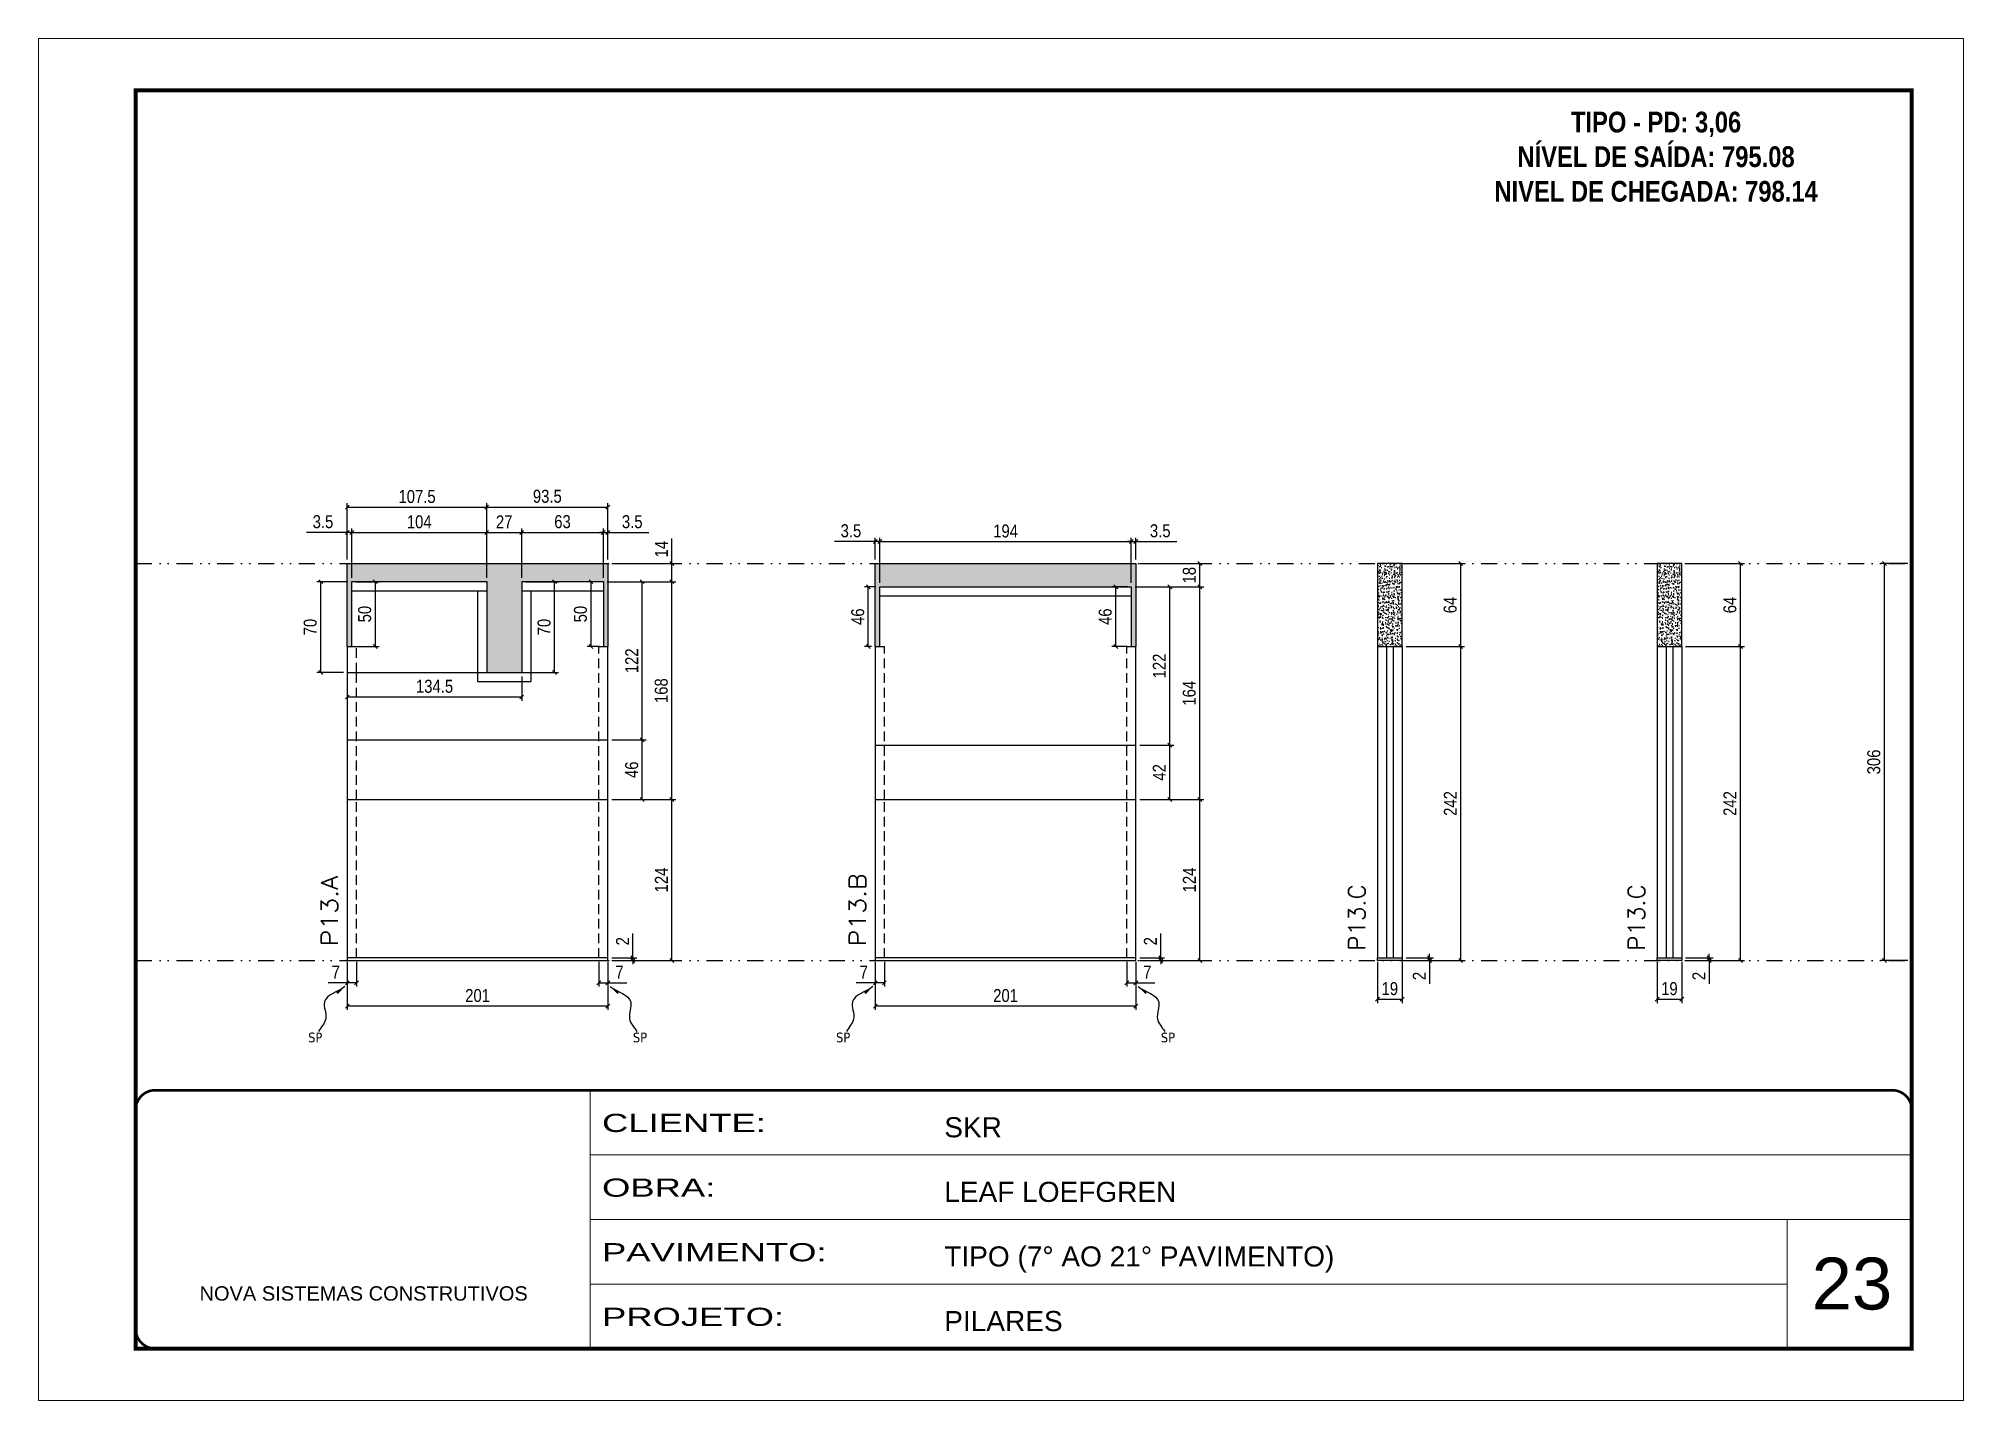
# Model space of a CAD drawing. Extents: x 14400 to 27878, y -21631 to 6985.
# Drawn here: x 17597 to 19082, y 192 to 1242 of the extents above; entities that cross this region are included whole.
import ezdxf

# ---------------------------------------------------------------- set-up
doc = ezdxf.new("R2010")
doc.units = 0
for name, pattern in [('CONTINUO', [0]), ('DASHED', [0.75, 0.5, -0.25]), ('DIVIDE2', [0.625, 0.25, -0.125, 0, -0.125, 0, -0.125]), ('HIDDEN', [0.375, 0.25, -0.125])]:
    doc.linetypes.add(name, pattern=pattern)
for name, color, linetype, lineweight in [('CARIMBO', 255, 'Continuous', 9), ('Folhas', 255, 'Continuous', 9), ('SARRAFO DE PRESSAO', 251, 'DASHED', 9), ('Texto Seção', 7, 'Continuous', 15)]:
    doc.layers.add(name, color=color, linetype=linetype, lineweight=lineweight)
for name, color, linetype in [('COTA', 241, 'Continuous'), ('NOMENCLATURA', 7, 'Continuous'), ('Nível', 160, 'Continuous'), ('Painéis', 200, 'Continuous'), ('SARR_2.2x7', 40, 'Continuous'), ('Sarrafo de Pressão', 42, 'HIDDEN'), ('texto', 7, 'Continuous')]:
    doc.layers.add(name, color=color, linetype=linetype)
doc.styles.add('ARIAL', font='arial.ttf')
doc.styles.add('COTA TECNICA', font='techl___.ttf', dxfattribs={"height": 10})
doc.styles.add('COTA TECNICA-50', font='techl___.ttf', dxfattribs={"height": 10})
doc.styles.add('REGUA-120', font='ROMANS.shx', dxfattribs={"height": 15})
doc.styles.add('ROMANC', font='techb___.ttf', dxfattribs={"height": 2.5})
doc.styles.get("Standard").update_dxf_attribs({"font": 'arial.ttf'})
doc.styles.add('Tecnologia', font='')
doc.styles.get('Tecnologia').set_extended_font_data('Forgotten Futurist')
doc.dimstyles.new('COTA PAINEL-50', dxfattribs={"dimtxt": 10, "dimasz": 3, "dimexe": 3, "dimexo": 3, "dimgap": 3, "dimtad": 1, "dimdec": 1, "dimzin": 12, "dimdsep": 46, "dimtxsty": 'COTA TECNICA-50', "dimblk1": 'OBLIQUE', "dimblk2": 'OBLIQUE', "dimsah": 1, "dimcen": 0.9, "dimclrd": 4, "dimclre": 4, "dimclrt": 240, "dimadec": 1, "dimazin": 3, "dimtfac": 1, "dimtdec": 1, "dimtmove": 0, "dimatfit": 3, "dimfxl": 1, "dimtolj": 1, "dimtzin": 12, "dimarcsym": 0})
doc.dimstyles.new('PAINEL', dxfattribs={"dimtxt": 10, "dimasz": 3, "dimexe": 3, "dimexo": 3, "dimgap": 3, "dimtad": 1, "dimdec": 1, "dimzin": 12, "dimdsep": 46, "dimtxsty": 'COTA TECNICA', "dimblk1": 'OBLIQUE', "dimblk2": 'OBLIQUE', "dimsah": 1, "dimcen": 0.9, "dimclrd": 4, "dimclre": 4, "dimclrt": 240, "dimadec": 1, "dimazin": 3, "dimtfac": 1, "dimtdec": 1, "dimtmove": 0, "dimatfit": 3, "dimfxl": 1, "dimtolj": 1, "dimtzin": 12, "dimarcsym": 0})
doc.dimstyles.get("Standard").update_dxf_attribs({"dimtxt": 0.18, "dimasz": 0.18, "dimexe": 0.18, "dimexo": 0.0625, "dimgap": 0.09, "dimtad": 0, "dimtih": 1, "dimtoh": 1, "dimdec": 4, "dimzin": 0, "dimdsep": 46, "dimtxsty": 'Standard', "dimcen": 0.09, "dimadec": 0, "dimazin": 0, "dimtfac": 1, "dimtdec": 4, "dimtofl": 0, "dimtmove": 0, "dimatfit": 3, "dimfxl": 1, "dimtolj": 1, "dimtzin": 0, "dimarcsym": 0})

msp = doc.modelspace()

# ---------------------------------------------------------------- texts
at = {"layer": 'CARIMBO', "style": 'ARIAL'}
msp.add_text('23', height=40, dxfattribs=at).set_placement((18964.828, 261.996))
at = {"layer": 'NOMENCLATURA', "color": 2, "insert": (18844.806, 1185.437), "char_height": 16, "attachment_point": 2, "style": 'ROMANC'}
msp.add_mtext_dynamic_manual_height_columns('TIPO - PD: 3,06\\PNÍVEL DE SAÍDA: 795.08\\PNIVEL DE CHEGADA: 798.14', width=432.35115, gutter_width=1, heights=[0], dxfattribs=at)
at = {"layer": 'texto', "color": 0, "char_height": 7.5, "attachment_point": 5}
for insert in [(17810.428, 471.644), (18060.982, 471.644), (18217.706, 471.644), (18468.26, 471.644)]:
    msp.add_mtext('{\\fTahoma|b0|i0|c0|p34;\\C4;SP}', dxfattribs=dict(at, insert=insert))
at = {"layer": 'Texto Seção', "style": 'REGUA-120', "width": 1.1}
for s, p in [('P13.A', (17827.956, 541.898)), ('P13.B', (18235.234, 541.898))]:
    msp.add_text(s, height=13, rotation=90, dxfattribs=at).set_placement(p)
at = {"layer": 'Texto Seção', "char_height": 13, "width": 370.6998, "attachment_point": 7, "rotation": 90, "style": 'REGUA-120'}
for insert in [(18620.483, 538.547), (18836.198, 538.547)]:
    msp.add_mtext('P13.C', dxfattribs=dict(at, insert=insert))

# ---------------------------------------------------------------- blocks, each defined once
blk = doc.blocks.new('9999999999')
at = {"color": 30, "linetype": 'CONTINUO'}
for p, q in [((98564.6, 34230.2), (98564.6, 34429.4)), ((98564.6, 34379.6), (99584, 34379.6)), ((98564.6, 34329.8), (99488, 34329.8)), ((99584, 34329.8), (99488, 34329.8)), ((99488, 34329.8), (99488, 34230.2)), ((98564.6, 34280), (99488, 34280))]:
    blk.add_line(p, q, dxfattribs=at)
at = {"color": 30, "linetype": 'CONTINUO', "const_width": 2}
blk.add_lwpolyline([(99584, 34230.2), (99584, 34414.4, 0.414214), (99569, 34429.4), (98229, 34429.4, 0.414214), (98214, 34414.4), (98214, 34245.2, 0.414214), (98229, 34230.2), (99584, 34230.2)], format="xyb", dxfattribs=at)
at = {"layer": 'Folhas'}
blk.add_lwpolyline([(98139, 34190.2), (99624, 34190.2), (99624, 35240.2), (98139, 35240.2)], close=True, dxfattribs=at)
at = {"layer": 'Folhas', "color": 30, "const_width": 3}
blk.add_lwpolyline([(98214, 34230.2), (99584, 34230.2), (99584, 35200.2), (98214, 35200.2)], close=True, dxfattribs=at)
at = {"color": 7, "linetype": 'Continuous', "ltscale": 5, "style": 'ARIAL'}
for s, height, p in [('SKR', 15.48, (98837.7, 34393.1)), ('LEAF LOEFGREN', 15.483, (98837.7, 34343.3)), ('TIPO (7° AO 21° PAVIMENTO)', 15.483, (98837.7, 34293.5)), ('NOVA SISTEMAS CONSTRUTIVOS', 11.059, (98263.2, 34267.2)), ('PILARES', 15.48, (98837.7, 34243.7))]:
    blk.add_text(s, height=height, dxfattribs=at).set_placement(p)
at = {"layer": 'Folhas', "color": 7, "style": 'Tecnologia', "width": 1.5}
for s, p in [('CLIENTE:', (98573.7, 34397.2)), ('OBRA:', (98573.7, 34347.3)), ('PAVIMENTO:', (98573.7, 34297.5)), ('PROJETO:', (98573.7, 34247.7))]:
    blk.add_text(s, height=14, dxfattribs=at).set_placement(p)
blk = doc.blocks.new('_Oblique')
at = {"color": 0, "linetype": 'ByBlock', "lineweight": -2}
blk.add_line((-0.5, -0.5), (0.5, 0.5), dxfattribs=at)
blk = doc.blocks.new('*D1644')
at = {"layer": 'COTA', "color": 4, "lineweight": -2, "transparency": 16777216}
for p, q in [((17835.2, 530.1), (17835.2, 492.9)), ((18036.2, 530.1), (18036.2, 492.9)), ((18036.2, 495.9), (17835.2, 495.9))]:
    blk.add_line(p, q, dxfattribs=at)
at = {"layer": 'Defpoints', "color": 0, "transparency": 16777216}
for p in [(17835.2, 533.1), (18036.2, 533.1), (17835.2, 495.9)]:
    blk.add_point(p, dxfattribs=at)
at = {"layer": 'COTA', "color": 4, "lineweight": -2, "transparency": 16777216, "xscale": 3, "yscale": 3, "zscale": 3, "rotation": 180}
blk.add_blockref('_Oblique', (17835.2, 495.9), dxfattribs=at)
at = {"layer": 'COTA', "color": 4, "lineweight": -2, "transparency": 16777216, "xscale": 3, "yscale": 3, "zscale": 3}
blk.add_blockref('_Oblique', (18036.2, 495.9), dxfattribs=at)
at = {"layer": 'COTA', "color": 240, "transparency": 16777216, "insert": (17935.7, 504), "char_height": 10, "attachment_point": 5, "style": 'COTA TECNICA'}
blk.add_mtext('\\A1;201', dxfattribs=at)
blk = doc.blocks.new('*D1645')
at = {"layer": 'COTA', "color": 4, "lineweight": -2, "transparency": 16777216}
for p, q in [((18029.2, 530.1), (18029.2, 510.9)), ((18036.2, 528.1), (18036.2, 510.9)), ((18029.2, 513.9), (18036.2, 513.9)), ((18036.2, 513.9), (18050.9, 513.9))]:
    blk.add_line(p, q, dxfattribs=at)
at = {"layer": 'Defpoints', "color": 0, "transparency": 16777216}
for p in [(18029.2, 533.1), (18036.2, 531.1), (18036.2, 513.9)]:
    blk.add_point(p, dxfattribs=at)
at = {"layer": 'COTA', "color": 4, "lineweight": -2, "transparency": 16777216, "xscale": 3, "yscale": 3, "zscale": 3, "rotation": 180}
blk.add_blockref('_Oblique', (18029.2, 513.9), dxfattribs=at)
at = {"layer": 'COTA', "color": 4, "lineweight": -2, "transparency": 16777216, "xscale": 3, "yscale": 3, "zscale": 3}
blk.add_blockref('_Oblique', (18036.2, 513.9), dxfattribs=at)
at = {"layer": 'COTA', "color": 240, "transparency": 16777216, "insert": (18045.1, 522), "char_height": 10, "attachment_point": 5, "style": 'COTA TECNICA-50'}
blk.add_mtext('\\A1;7', dxfattribs=at)
blk = doc.blocks.new('*D1646')
at = {"layer": 'COTA', "color": 4, "lineweight": -2, "transparency": 16777216}
for p, q in [((18055.5, 533.1), (18055.5, 551.9)), ((18039.2, 533.1), (18058.5, 533.1)), ((18039.2, 531.1), (18058.5, 531.1)), ((18055.5, 531.1), (18055.5, 533.1)), ((18055.5, 531.1), (18055.5, 528.1))]:
    blk.add_line(p, q, dxfattribs=at)
at = {"layer": 'Defpoints', "color": 0, "transparency": 16777216}
for p in [(18036.2, 533.1), (18036.2, 531.1), (18055.5, 531.1)]:
    blk.add_point(p, dxfattribs=at)
at = {"layer": 'COTA', "color": 4, "lineweight": -2, "transparency": 16777216, "xscale": 3, "yscale": 3, "zscale": 3}
for p, rotation in [((18055.5, 533.1), 270), ((18055.5, 531.1), 90)]:
    blk.add_blockref('_Oblique', p, dxfattribs=dict(at, rotation=rotation))
at = {"layer": 'COTA', "color": 240, "transparency": 16777216, "insert": (18047.5, 545.9), "char_height": 10, "attachment_point": 5, "rotation": 90, "style": 'COTA TECNICA-50'}
blk.add_mtext('\\A1;2', dxfattribs=at)
blk = doc.blocks.new('*D1647')
at = {"layer": 'COTA', "color": 4, "lineweight": -2, "transparency": 16777216}
for p, q in [((18035.7, 823.1), (18088.6, 823.1)), ((18085.6, 655.1), (18085.6, 823.1)), ((18039.2, 655.1), (18088.6, 655.1))]:
    blk.add_line(p, q, dxfattribs=at)
at = {"layer": 'Defpoints', "color": 0, "transparency": 16777216}
for p in [(18032.7, 823.1), (18085.6, 823.1), (18036.2, 655.1)]:
    blk.add_point(p, dxfattribs=at)
at = {"layer": 'COTA', "color": 4, "lineweight": -2, "transparency": 16777216, "xscale": 3, "yscale": 3, "zscale": 3}
for p, rotation in [((18085.6, 823.1), 90), ((18085.6, 655.1), 270)]:
    blk.add_blockref('_Oblique', p, dxfattribs=dict(at, rotation=rotation))
at = {"layer": 'COTA', "color": 240, "transparency": 16777216, "insert": (18077.4, 739.1), "char_height": 10, "attachment_point": 5, "rotation": 90, "style": 'COTA TECNICA-50'}
blk.add_mtext('\\A1;168', dxfattribs=at)
blk = doc.blocks.new('*D1648')
at = {"layer": 'COTA', "color": 4, "linetype": 'ByBlock', "lineweight": -2, "transparency": 16777216}
for p, q in [((18039.2, 655.1), (18088.6, 655.1)), ((18085.6, 531.1), (18085.6, 655.1)), ((18039.2, 531.1), (18088.6, 531.1))]:
    blk.add_line(p, q, dxfattribs=at)
at = {"layer": 'Defpoints', "color": 0, "linetype": 'ByBlock', "transparency": 16777216}
for p in [(18036.2, 655.1), (18085.6, 655.1), (18036.2, 531.1)]:
    blk.add_point(p, dxfattribs=at)
at = {"layer": 'COTA', "color": 4, "linetype": 'ByBlock', "lineweight": -2, "transparency": 16777216, "xscale": 3, "yscale": 3, "zscale": 3}
for p, rotation in [((18085.6, 655.1), 90), ((18085.6, 531.1), 270)]:
    blk.add_blockref('_Oblique', p, dxfattribs=dict(at, rotation=rotation))
at = {"layer": 'COTA', "color": 240, "linetype": 'ByBlock', "transparency": 16777216, "insert": (18077.5, 593.1), "char_height": 10, "attachment_point": 5, "rotation": 90, "style": 'COTA TECNICA'}
blk.add_mtext('\\A1;124', dxfattribs=at)
blk = doc.blocks.new('*D1649')
at = {"layer": 'COTA', "color": 4, "lineweight": -2, "transparency": 16777216}
for p, q in [((18629.9, 530.1), (18629.9, 498.2)), ((18648.9, 530.1), (18648.9, 498.2)), ((18629.9, 501.2), (18648.9, 501.2))]:
    blk.add_line(p, q, dxfattribs=at)
at = {"layer": 'Defpoints', "color": 0, "transparency": 16777216}
for p in [(18629.9, 533.1), (18648.9, 533.1), (18648.9, 501.2)]:
    blk.add_point(p, dxfattribs=at)
at = {"layer": 'COTA', "color": 4, "lineweight": -2, "transparency": 16777216, "xscale": 3, "yscale": 3, "zscale": 3, "rotation": 180}
blk.add_blockref('_Oblique', (18629.9, 501.2), dxfattribs=at)
at = {"layer": 'COTA', "color": 4, "lineweight": -2, "transparency": 16777216, "xscale": 3, "yscale": 3, "zscale": 3}
blk.add_blockref('_Oblique', (18648.9, 501.2), dxfattribs=at)
at = {"layer": 'COTA', "color": 240, "transparency": 16777216, "insert": (18639.4, 509.3), "char_height": 10, "attachment_point": 5, "style": 'COTA TECNICA'}
blk.add_mtext('\\A1;19', dxfattribs=at)
blk = doc.blocks.new('*D1650')
at = {"layer": 'COTA', "color": 4, "lineweight": -2, "transparency": 16777216}
for p, q in [((18670.1, 533.1), (18670.1, 536.1)), ((18651.9, 533.1), (18673.1, 533.1)), ((18651.9, 531.1), (18673.1, 531.1)), ((18670.1, 533.1), (18670.1, 531.1)), ((18670.1, 531.1), (18670.1, 513))]:
    blk.add_line(p, q, dxfattribs=at)
at = {"layer": 'Defpoints', "color": 0, "transparency": 16777216}
for p in [(18648.9, 533.1), (18648.9, 531.1), (18670.1, 533.1)]:
    blk.add_point(p, dxfattribs=at)
at = {"layer": 'COTA', "color": 4, "lineweight": -2, "transparency": 16777216, "xscale": 3, "yscale": 3, "zscale": 3}
for p, rotation in [((18670.1, 533.1), 270), ((18670.1, 531.1), 90)]:
    blk.add_blockref('_Oblique', p, dxfattribs=dict(at, rotation=rotation))
at = {"layer": 'COTA', "color": 240, "transparency": 16777216, "insert": (18662.1, 519.1), "char_height": 10, "attachment_point": 5, "rotation": 90, "style": 'COTA TECNICA-50'}
blk.add_mtext('\\A1;2', dxfattribs=at)
blk = doc.blocks.new('*D1651')
at = {"layer": 'COTA', "color": 4, "lineweight": -2, "transparency": 16777216}
for p, q in [((18651.9, 773.1), (18697.1, 773.1)), ((18694.1, 531.1), (18694.1, 773.1)), ((18651.9, 531.1), (18697.1, 531.1))]:
    blk.add_line(p, q, dxfattribs=at)
at = {"layer": 'Defpoints', "color": 0, "transparency": 16777216}
for p in [(18648.9, 773.1), (18694.1, 773.1), (18648.9, 531.1)]:
    blk.add_point(p, dxfattribs=at)
at = {"layer": 'COTA', "color": 4, "lineweight": -2, "transparency": 16777216, "xscale": 3, "yscale": 3, "zscale": 3}
for p, rotation in [((18694.1, 773.1), 90), ((18694.1, 531.1), 270)]:
    blk.add_blockref('_Oblique', p, dxfattribs=dict(at, rotation=rotation))
at = {"layer": 'COTA', "color": 240, "transparency": 16777216, "insert": (18686.1, 652.1), "char_height": 10, "attachment_point": 5, "rotation": 90, "style": 'COTA TECNICA-50'}
blk.add_mtext('\\A1;242', dxfattribs=at)
blk = doc.blocks.new('*D1652')
at = {"layer": 'COTA', "color": 4, "lineweight": -2, "transparency": 16777216}
for p, q in [((17835.2, 528.1), (17835.2, 510.9)), ((17842.2, 530.1), (17842.2, 510.9)), ((17835.2, 513.9), (17820.5, 513.9)), ((17842.2, 513.9), (17835.2, 513.9))]:
    blk.add_line(p, q, dxfattribs=at)
at = {"layer": 'Defpoints', "color": 0, "transparency": 16777216}
for p in [(17835.2, 531.1), (17842.2, 533.1), (17835.2, 513.9)]:
    blk.add_point(p, dxfattribs=at)
at = {"layer": 'COTA', "color": 4, "lineweight": -2, "transparency": 16777216, "xscale": 3, "yscale": 3, "zscale": 3, "rotation": 180}
blk.add_blockref('_Oblique', (17835.2, 513.9), dxfattribs=at)
at = {"layer": 'COTA', "color": 4, "lineweight": -2, "transparency": 16777216, "xscale": 3, "yscale": 3, "zscale": 3}
blk.add_blockref('_Oblique', (17842.2, 513.9), dxfattribs=at)
at = {"layer": 'COTA', "color": 240, "transparency": 16777216, "insert": (17826.3, 522), "char_height": 10, "attachment_point": 5, "style": 'COTA TECNICA-50'}
blk.add_mtext('\\A1;7', dxfattribs=at)
blk = doc.blocks.new('*D1656')
at = {"layer": 'COTA', "color": 4, "lineweight": -2, "transparency": 16777216}
for p, q in [((18651.9, 837.1), (18697.1, 837.1)), ((18694.1, 773.1), (18694.1, 837.1)), ((18651.9, 773.1), (18697.1, 773.1))]:
    blk.add_line(p, q, dxfattribs=at)
at = {"layer": 'Defpoints', "color": 0, "transparency": 16777216}
for p in [(18648.9, 837.1), (18694.1, 837.1), (18648.9, 773.1)]:
    blk.add_point(p, dxfattribs=at)
at = {"layer": 'COTA', "color": 4, "lineweight": -2, "transparency": 16777216, "xscale": 3, "yscale": 3, "zscale": 3}
for p, rotation in [((18694.1, 837.1), 90), ((18694.1, 773.1), 270)]:
    blk.add_blockref('_Oblique', p, dxfattribs=dict(at, rotation=rotation))
at = {"layer": 'COTA', "color": 240, "transparency": 16777216, "insert": (18686, 805.1), "char_height": 10, "attachment_point": 5, "rotation": 90, "style": 'COTA TECNICA'}
blk.add_mtext('\\A1;64', dxfattribs=at)
blk = doc.blocks.new('*D1657')
at = {"layer": 'COTA', "color": 4, "lineweight": -2, "transparency": 16777216}
for p, q in [((18085.6, 837.1), (18085.6, 856.3)), ((18039.2, 837.1), (18088.6, 837.1)), ((18085.6, 823.1), (18085.6, 837.1)), ((18035.7, 823.1), (18088.6, 823.1))]:
    blk.add_line(p, q, dxfattribs=at)
at = {"layer": 'Defpoints', "color": 0, "transparency": 16777216}
for p in [(18036.2, 837.1), (18085.6, 837.1), (18032.7, 823.1)]:
    blk.add_point(p, dxfattribs=at)
at = {"layer": 'COTA', "color": 4, "lineweight": -2, "transparency": 16777216, "xscale": 3, "yscale": 3, "zscale": 3}
for p, rotation in [((18085.6, 837.1), 90), ((18085.6, 823.1), 270)]:
    blk.add_blockref('_Oblique', p, dxfattribs=dict(at, rotation=rotation))
at = {"layer": 'COTA', "color": 240, "transparency": 16777216, "insert": (18077.5, 848.2), "char_height": 10, "attachment_point": 5, "rotation": 90, "style": 'COTA TECNICA'}
blk.add_mtext('\\A1;14', dxfattribs=at)
blk = doc.blocks.new('*D1653')
at = {"layer": 'COTA', "color": 4, "lineweight": -2, "transparency": 16777216}
for p, q in [((18845.6, 530.1), (18845.6, 498.2)), ((18864.6, 530.1), (18864.6, 498.2)), ((18845.6, 501.2), (18864.6, 501.2))]:
    blk.add_line(p, q, dxfattribs=at)
at = {"layer": 'Defpoints', "color": 0, "transparency": 16777216}
for p in [(18845.6, 533.1), (18864.6, 533.1), (18864.6, 501.2)]:
    blk.add_point(p, dxfattribs=at)
at = {"layer": 'COTA', "color": 4, "lineweight": -2, "transparency": 16777216, "xscale": 3, "yscale": 3, "zscale": 3, "rotation": 180}
blk.add_blockref('_Oblique', (18845.6, 501.2), dxfattribs=at)
at = {"layer": 'COTA', "color": 4, "lineweight": -2, "transparency": 16777216, "xscale": 3, "yscale": 3, "zscale": 3}
blk.add_blockref('_Oblique', (18864.6, 501.2), dxfattribs=at)
at = {"layer": 'COTA', "color": 240, "transparency": 16777216, "insert": (18855.1, 509.3), "char_height": 10, "attachment_point": 5, "style": 'COTA TECNICA'}
blk.add_mtext('\\A1;19', dxfattribs=at)
blk = doc.blocks.new('*D1654')
at = {"layer": 'COTA', "color": 4, "lineweight": -2, "transparency": 16777216}
for p, q in [((18885.8, 533.1), (18885.8, 536.1)), ((18867.6, 533.1), (18888.8, 533.1)), ((18867.6, 531.1), (18888.8, 531.1)), ((18885.8, 533.1), (18885.8, 531.1)), ((18885.8, 531.1), (18885.8, 513))]:
    blk.add_line(p, q, dxfattribs=at)
at = {"layer": 'Defpoints', "color": 0, "transparency": 16777216}
for p in [(18864.6, 533.1), (18864.6, 531.1), (18885.8, 533.1)]:
    blk.add_point(p, dxfattribs=at)
at = {"layer": 'COTA', "color": 4, "lineweight": -2, "transparency": 16777216, "xscale": 3, "yscale": 3, "zscale": 3}
for p, rotation in [((18885.8, 533.1), 270), ((18885.8, 531.1), 90)]:
    blk.add_blockref('_Oblique', p, dxfattribs=dict(at, rotation=rotation))
at = {"layer": 'COTA', "color": 240, "transparency": 16777216, "insert": (18877.8, 519.1), "char_height": 10, "attachment_point": 5, "rotation": 90, "style": 'COTA TECNICA-50'}
blk.add_mtext('\\A1;2', dxfattribs=at)
blk = doc.blocks.new('*D1655')
at = {"layer": 'COTA', "color": 4, "lineweight": -2, "transparency": 16777216}
for p, q in [((18867.6, 773.1), (18912.9, 773.1)), ((18909.9, 531.1), (18909.9, 773.1)), ((18867.6, 531.1), (18912.9, 531.1))]:
    blk.add_line(p, q, dxfattribs=at)
at = {"layer": 'Defpoints', "color": 0, "transparency": 16777216}
for p in [(18864.6, 773.1), (18909.9, 773.1), (18864.6, 531.1)]:
    blk.add_point(p, dxfattribs=at)
at = {"layer": 'COTA', "color": 4, "lineweight": -2, "transparency": 16777216, "xscale": 3, "yscale": 3, "zscale": 3}
for p, rotation in [((18909.9, 773.1), 90), ((18909.9, 531.1), 270)]:
    blk.add_blockref('_Oblique', p, dxfattribs=dict(at, rotation=rotation))
at = {"layer": 'COTA', "color": 240, "transparency": 16777216, "insert": (18901.8, 652.1), "char_height": 10, "attachment_point": 5, "rotation": 90, "style": 'COTA TECNICA-50'}
blk.add_mtext('\\A1;242', dxfattribs=at)
blk = doc.blocks.new('*D1658')
at = {"layer": 'COTA', "color": 4, "lineweight": -2, "transparency": 16777216}
for p, q in [((18867.6, 837.1), (18912.9, 837.1)), ((18909.9, 773.1), (18909.9, 837.1)), ((18867.6, 773.1), (18912.9, 773.1))]:
    blk.add_line(p, q, dxfattribs=at)
at = {"layer": 'Defpoints', "color": 0, "transparency": 16777216}
for p in [(18864.6, 837.1), (18909.9, 837.1), (18864.6, 773.1)]:
    blk.add_point(p, dxfattribs=at)
at = {"layer": 'COTA', "color": 4, "lineweight": -2, "transparency": 16777216, "xscale": 3, "yscale": 3, "zscale": 3}
for p, rotation in [((18909.9, 837.1), 90), ((18909.9, 773.1), 270)]:
    blk.add_blockref('_Oblique', p, dxfattribs=dict(at, rotation=rotation))
at = {"layer": 'COTA', "color": 240, "transparency": 16777216, "insert": (18901.8, 805.1), "char_height": 10, "attachment_point": 5, "rotation": 90, "style": 'COTA TECNICA'}
blk.add_mtext('\\A1;64', dxfattribs=at)
blk = doc.blocks.new('*D1659')
at = {"layer": 'COTA', "color": 4, "lineweight": -2, "transparency": 16777216}
for p, q in [((19039, 837.1), (19018, 837.1)), ((19021, 531.1), (19021, 837.1)), ((19039, 531.1), (19018, 531.1))]:
    blk.add_line(p, q, dxfattribs=at)
at = {"layer": 'Defpoints', "color": 0, "transparency": 16777216}
for p in [(19021, 837.1), (19042, 837.1), (19042, 531.1)]:
    blk.add_point(p, dxfattribs=at)
at = {"layer": 'COTA', "color": 4, "lineweight": -2, "transparency": 16777216, "xscale": 3, "yscale": 3, "zscale": 3}
for p, rotation in [((19021, 837.1), 90), ((19021, 531.1), 270)]:
    blk.add_blockref('_Oblique', p, dxfattribs=dict(at, rotation=rotation))
at = {"layer": 'COTA', "color": 240, "transparency": 16777216, "insert": (19012.8, 684.1), "char_height": 10, "attachment_point": 5, "rotation": 90, "style": 'COTA TECNICA'}
blk.add_mtext('\\A1;306', dxfattribs=at)
blk = doc.blocks.new('*D1660')
at = {"layer": 'COTA', "color": 4, "lineweight": -2, "transparency": 16777216}
for p, q in [((18242.5, 530.1), (18242.5, 492.9)), ((18443.5, 530.1), (18443.5, 492.9)), ((18443.5, 495.9), (18242.5, 495.9))]:
    blk.add_line(p, q, dxfattribs=at)
at = {"layer": 'Defpoints', "color": 0, "transparency": 16777216}
for p in [(18242.5, 533.1), (18443.5, 533.1), (18242.5, 495.9)]:
    blk.add_point(p, dxfattribs=at)
at = {"layer": 'COTA', "color": 4, "lineweight": -2, "transparency": 16777216, "xscale": 3, "yscale": 3, "zscale": 3, "rotation": 180}
blk.add_blockref('_Oblique', (18242.5, 495.9), dxfattribs=at)
at = {"layer": 'COTA', "color": 4, "lineweight": -2, "transparency": 16777216, "xscale": 3, "yscale": 3, "zscale": 3}
blk.add_blockref('_Oblique', (18443.5, 495.9), dxfattribs=at)
at = {"layer": 'COTA', "color": 240, "transparency": 16777216, "insert": (18343, 504), "char_height": 10, "attachment_point": 5, "style": 'COTA TECNICA'}
blk.add_mtext('\\A1;201', dxfattribs=at)
blk = doc.blocks.new('*D1661')
at = {"layer": 'COTA', "color": 4, "lineweight": -2, "transparency": 16777216}
for p, q in [((18436.5, 530.1), (18436.5, 510.9)), ((18443.5, 528.1), (18443.5, 510.9)), ((18436.5, 513.9), (18443.5, 513.9)), ((18443.5, 513.9), (18458.2, 513.9))]:
    blk.add_line(p, q, dxfattribs=at)
at = {"layer": 'Defpoints', "color": 0, "transparency": 16777216}
for p in [(18436.5, 533.1), (18443.5, 531.1), (18443.5, 513.9)]:
    blk.add_point(p, dxfattribs=at)
at = {"layer": 'COTA', "color": 4, "lineweight": -2, "transparency": 16777216, "xscale": 3, "yscale": 3, "zscale": 3, "rotation": 180}
blk.add_blockref('_Oblique', (18436.5, 513.9), dxfattribs=at)
at = {"layer": 'COTA', "color": 4, "lineweight": -2, "transparency": 16777216, "xscale": 3, "yscale": 3, "zscale": 3}
blk.add_blockref('_Oblique', (18443.5, 513.9), dxfattribs=at)
at = {"layer": 'COTA', "color": 240, "transparency": 16777216, "insert": (18452.3, 522), "char_height": 10, "attachment_point": 5, "style": 'COTA TECNICA-50'}
blk.add_mtext('\\A1;7', dxfattribs=at)
blk = doc.blocks.new('*D1662')
at = {"layer": 'COTA', "color": 4, "lineweight": -2, "transparency": 16777216}
for p, q in [((18462.7, 533.1), (18462.7, 551.9)), ((18446.5, 533.1), (18465.7, 533.1)), ((18446.5, 531.1), (18465.7, 531.1)), ((18462.7, 531.1), (18462.7, 533.1)), ((18462.7, 531.1), (18462.7, 528.1))]:
    blk.add_line(p, q, dxfattribs=at)
at = {"layer": 'Defpoints', "color": 0, "transparency": 16777216}
for p in [(18443.5, 533.1), (18443.5, 531.1), (18462.7, 531.1)]:
    blk.add_point(p, dxfattribs=at)
at = {"layer": 'COTA', "color": 4, "lineweight": -2, "transparency": 16777216, "xscale": 3, "yscale": 3, "zscale": 3}
for p, rotation in [((18462.7, 533.1), 270), ((18462.7, 531.1), 90)]:
    blk.add_blockref('_Oblique', p, dxfattribs=dict(at, rotation=rotation))
at = {"layer": 'COTA', "color": 240, "transparency": 16777216, "insert": (18454.7, 545.9), "char_height": 10, "attachment_point": 5, "rotation": 90, "style": 'COTA TECNICA-50'}
blk.add_mtext('\\A1;2', dxfattribs=at)
blk = doc.blocks.new('*D1663')
at = {"layer": 'COTA', "color": 4, "lineweight": -2, "transparency": 16777216}
for p, q in [((18443, 819.1), (18495.9, 819.1)), ((18492.9, 655.1), (18492.9, 819.1)), ((18446.5, 655.1), (18495.9, 655.1))]:
    blk.add_line(p, q, dxfattribs=at)
at = {"layer": 'Defpoints', "color": 0, "transparency": 16777216}
for p in [(18440, 819.1), (18492.9, 819.1), (18443.5, 655.1)]:
    blk.add_point(p, dxfattribs=at)
at = {"layer": 'COTA', "color": 4, "lineweight": -2, "transparency": 16777216, "xscale": 3, "yscale": 3, "zscale": 3}
for p, rotation in [((18492.9, 819.1), 90), ((18492.9, 655.1), 270)]:
    blk.add_blockref('_Oblique', p, dxfattribs=dict(at, rotation=rotation))
at = {"layer": 'COTA', "color": 240, "transparency": 16777216, "insert": (18484.7, 737.1), "char_height": 10, "attachment_point": 5, "rotation": 90, "style": 'COTA TECNICA-50'}
blk.add_mtext('\\A1;164', dxfattribs=at)
blk = doc.blocks.new('*D1664')
at = {"layer": 'COTA', "color": 4, "linetype": 'ByBlock', "lineweight": -2, "transparency": 16777216}
for p, q in [((18446.5, 655.1), (18495.9, 655.1)), ((18492.9, 531.1), (18492.9, 655.1)), ((18446.5, 531.1), (18495.9, 531.1))]:
    blk.add_line(p, q, dxfattribs=at)
at = {"layer": 'Defpoints', "color": 0, "linetype": 'ByBlock', "transparency": 16777216}
for p in [(18443.5, 655.1), (18492.9, 655.1), (18443.5, 531.1)]:
    blk.add_point(p, dxfattribs=at)
at = {"layer": 'COTA', "color": 4, "linetype": 'ByBlock', "lineweight": -2, "transparency": 16777216, "xscale": 3, "yscale": 3, "zscale": 3}
for p, rotation in [((18492.9, 655.1), 90), ((18492.9, 531.1), 270)]:
    blk.add_blockref('_Oblique', p, dxfattribs=dict(at, rotation=rotation))
at = {"layer": 'COTA', "color": 240, "linetype": 'ByBlock', "transparency": 16777216, "insert": (18484.8, 593.1), "char_height": 10, "attachment_point": 5, "rotation": 90, "style": 'COTA TECNICA'}
blk.add_mtext('\\A1;124', dxfattribs=at)
blk = doc.blocks.new('*D1665')
at = {"layer": 'COTA', "color": 4, "lineweight": -2, "transparency": 16777216}
for p, q in [((18242.5, 528.1), (18242.5, 510.9)), ((18249.5, 530.1), (18249.5, 510.9)), ((18242.5, 513.9), (18227.8, 513.9)), ((18249.5, 513.9), (18242.5, 513.9))]:
    blk.add_line(p, q, dxfattribs=at)
at = {"layer": 'Defpoints', "color": 0, "transparency": 16777216}
for p in [(18242.5, 531.1), (18249.5, 533.1), (18242.5, 513.9)]:
    blk.add_point(p, dxfattribs=at)
at = {"layer": 'COTA', "color": 4, "lineweight": -2, "transparency": 16777216, "xscale": 3, "yscale": 3, "zscale": 3, "rotation": 180}
blk.add_blockref('_Oblique', (18242.5, 513.9), dxfattribs=at)
at = {"layer": 'COTA', "color": 4, "lineweight": -2, "transparency": 16777216, "xscale": 3, "yscale": 3, "zscale": 3}
blk.add_blockref('_Oblique', (18249.5, 513.9), dxfattribs=at)
at = {"layer": 'COTA', "color": 240, "transparency": 16777216, "insert": (18233.6, 522), "char_height": 10, "attachment_point": 5, "style": 'COTA TECNICA-50'}
blk.add_mtext('\\A1;7', dxfattribs=at)
blk = doc.blocks.new('*D1666')
at = {"layer": 'COTA', "color": 4, "lineweight": -2, "transparency": 16777216}
for p, q in [((18446.5, 837.1), (18495.9, 837.1)), ((18492.9, 819.1), (18492.9, 837.1)), ((18443, 819.1), (18495.9, 819.1))]:
    blk.add_line(p, q, dxfattribs=at)
at = {"layer": 'Defpoints', "color": 0, "transparency": 16777216}
for p in [(18443.5, 837.1), (18492.9, 837.1), (18440, 819.1)]:
    blk.add_point(p, dxfattribs=at)
at = {"layer": 'COTA', "color": 4, "lineweight": -2, "transparency": 16777216, "xscale": 3, "yscale": 3, "zscale": 3}
for p, rotation in [((18492.9, 837.1), 90), ((18492.9, 819.1), 270)]:
    blk.add_blockref('_Oblique', p, dxfattribs=dict(at, rotation=rotation))
at = {"layer": 'COTA', "color": 240, "transparency": 16777216, "insert": (18484.8, 828.1), "char_height": 10, "attachment_point": 5, "rotation": 90, "style": 'COTA TECNICA'}
blk.add_mtext('\\A1;18', dxfattribs=at)
blk = doc.blocks.new('*D2898')
at = {"layer": 'COTA', "color": 4, "lineweight": -2, "transparency": 16777216}
for p, q in [((17835.7, 823.1), (17811.7, 823.1)), ((17814.7, 753.1), (17814.7, 823.1)), ((17832.2, 753.1), (17811.7, 753.1))]:
    blk.add_line(p, q, dxfattribs=at)
at = {"layer": 'Defpoints', "color": 0, "transparency": 16777216}
for p in [(17814.7, 823.1), (17838.7, 823.1), (17835.2, 753.1)]:
    blk.add_point(p, dxfattribs=at)
at = {"layer": 'COTA', "color": 4, "lineweight": -2, "transparency": 16777216, "xscale": 3, "yscale": 3, "zscale": 3}
for p, rotation in [((17814.7, 823.1), 90), ((17814.7, 753.1), 270)]:
    blk.add_blockref('_Oblique', p, dxfattribs=dict(at, rotation=rotation))
at = {"layer": 'COTA', "color": 240, "transparency": 16777216, "insert": (17806.6, 788.1), "char_height": 10, "attachment_point": 5, "rotation": 90, "style": 'COTA TECNICA'}
blk.add_mtext('\\A1;70', dxfattribs=at)
blk = doc.blocks.new('*D2899')
at = {"layer": 'COTA', "color": 4, "lineweight": -2, "transparency": 16777216}
for p, q in [((17835.2, 840.1), (17835.2, 864.1)), ((17838.7, 826.1), (17838.7, 864.1)), ((17835.2, 861.1), (17803.6, 861.1)), ((17838.7, 861.1), (17835.2, 861.1)), ((17838.7, 861.1), (17841.7, 861.1))]:
    blk.add_line(p, q, dxfattribs=at)
at = {"layer": 'Defpoints', "color": 0, "transparency": 16777216}
for p in [(17835.2, 861.1), (17835.2, 837.1), (17838.7, 823.1)]:
    blk.add_point(p, dxfattribs=at)
at = {"layer": 'COTA', "color": 4, "lineweight": -2, "transparency": 16777216, "xscale": 3, "yscale": 3, "zscale": 3}
blk.add_blockref('_Oblique', (17835.2, 861.1), dxfattribs=at)
at = {"layer": 'COTA', "color": 4, "lineweight": -2, "transparency": 16777216, "xscale": 3, "yscale": 3, "zscale": 3, "rotation": 180}
blk.add_blockref('_Oblique', (17838.7, 861.1), dxfattribs=at)
at = {"layer": 'COTA', "color": 240, "transparency": 16777216, "insert": (17816.4, 869.3), "char_height": 10, "attachment_point": 5, "style": 'COTA TECNICA'}
blk.add_mtext('\\A1;3.5', dxfattribs=at)
blk = doc.blocks.new('*D2900')
at = {"layer": 'COTA', "color": 4, "lineweight": -2, "transparency": 16777216}
for p, q in [((17838.7, 826.1), (17838.7, 864.1)), ((17942.7, 826.1), (17942.7, 864.1)), ((17838.7, 861.1), (17942.7, 861.1))]:
    blk.add_line(p, q, dxfattribs=at)
at = {"layer": 'Defpoints', "color": 0, "transparency": 16777216}
for p in [(17942.7, 861.1), (17838.7, 823.1), (17942.7, 823.1)]:
    blk.add_point(p, dxfattribs=at)
at = {"layer": 'COTA', "color": 4, "lineweight": -2, "transparency": 16777216, "xscale": 3, "yscale": 3, "zscale": 3, "rotation": 180}
blk.add_blockref('_Oblique', (17838.7, 861.1), dxfattribs=at)
at = {"layer": 'COTA', "color": 4, "lineweight": -2, "transparency": 16777216, "xscale": 3, "yscale": 3, "zscale": 3}
blk.add_blockref('_Oblique', (17942.7, 861.1), dxfattribs=at)
at = {"layer": 'COTA', "color": 240, "transparency": 16777216, "insert": (17890.7, 869.2), "char_height": 10, "attachment_point": 5, "style": 'COTA TECNICA'}
blk.add_mtext('\\A1;104', dxfattribs=at)
blk = doc.blocks.new('*D2901')
at = {"layer": 'COTA', "color": 4, "lineweight": -2, "transparency": 16777216}
for p, q in [((17835.2, 840.1), (17835.2, 883.6)), ((17835.2, 880.6), (17942.7, 880.6)), ((17942.7, 826.1), (17942.7, 883.6))]:
    blk.add_line(p, q, dxfattribs=at)
at = {"layer": 'Defpoints', "color": 0, "transparency": 16777216}
for p in [(17942.7, 880.6), (17835.2, 837.1), (17942.7, 823.1)]:
    blk.add_point(p, dxfattribs=at)
at = {"layer": 'COTA', "color": 4, "lineweight": -2, "transparency": 16777216, "xscale": 3, "yscale": 3, "zscale": 3, "rotation": 180}
blk.add_blockref('_Oblique', (17835.2, 880.6), dxfattribs=at)
at = {"layer": 'COTA', "color": 4, "lineweight": -2, "transparency": 16777216, "xscale": 3, "yscale": 3, "zscale": 3}
blk.add_blockref('_Oblique', (17942.7, 880.6), dxfattribs=at)
at = {"layer": 'COTA', "color": 240, "transparency": 16777216, "insert": (17889, 888.7), "char_height": 10, "attachment_point": 5, "style": 'COTA TECNICA'}
blk.add_mtext('\\A1;107.5', dxfattribs=at)
blk = doc.blocks.new('*D2902')
at = {"layer": 'COTA', "color": 4, "lineweight": -2, "transparency": 16777216}
for p, q in [((17942.7, 826.1), (17942.7, 864.1)), ((17969.7, 826.1), (17969.7, 864.1)), ((17942.7, 861.1), (17969.7, 861.1))]:
    blk.add_line(p, q, dxfattribs=at)
at = {"layer": 'Defpoints', "color": 0, "transparency": 16777216}
for p in [(17969.7, 861.1), (17942.7, 823.1), (17969.7, 823.1)]:
    blk.add_point(p, dxfattribs=at)
at = {"layer": 'COTA', "color": 4, "lineweight": -2, "transparency": 16777216, "xscale": 3, "yscale": 3, "zscale": 3, "rotation": 180}
blk.add_blockref('_Oblique', (17942.7, 861.1), dxfattribs=at)
at = {"layer": 'COTA', "color": 4, "lineweight": -2, "transparency": 16777216, "xscale": 3, "yscale": 3, "zscale": 3}
blk.add_blockref('_Oblique', (17969.7, 861.1), dxfattribs=at)
at = {"layer": 'COTA', "color": 240, "transparency": 16777216, "insert": (17956.2, 869.2), "char_height": 10, "attachment_point": 5, "style": 'COTA TECNICA'}
blk.add_mtext('\\A1;27', dxfattribs=at)
blk = doc.blocks.new('*D2903')
at = {"layer": 'COTA', "color": 4, "lineweight": -2, "transparency": 16777216}
for p, q in [((17969.7, 826.1), (17969.7, 864.1)), ((18032.7, 826.1), (18032.7, 864.1)), ((17969.7, 861.1), (18032.7, 861.1))]:
    blk.add_line(p, q, dxfattribs=at)
at = {"layer": 'Defpoints', "color": 0, "transparency": 16777216}
for p in [(18032.7, 861.1), (17969.7, 823.1), (18032.7, 823.1)]:
    blk.add_point(p, dxfattribs=at)
at = {"layer": 'COTA', "color": 4, "lineweight": -2, "transparency": 16777216, "xscale": 3, "yscale": 3, "zscale": 3, "rotation": 180}
blk.add_blockref('_Oblique', (17969.7, 861.1), dxfattribs=at)
at = {"layer": 'COTA', "color": 4, "lineweight": -2, "transparency": 16777216, "xscale": 3, "yscale": 3, "zscale": 3}
blk.add_blockref('_Oblique', (18032.7, 861.1), dxfattribs=at)
at = {"layer": 'COTA', "color": 240, "transparency": 16777216, "insert": (18001.2, 869.3), "char_height": 10, "attachment_point": 5, "style": 'COTA TECNICA'}
blk.add_mtext('\\A1;63', dxfattribs=at)
blk = doc.blocks.new('*D2904')
at = {"layer": 'COTA', "color": 4, "lineweight": -2, "transparency": 16777216}
for p, q in [((18032.7, 826.1), (18032.7, 864.1)), ((18036.2, 840.1), (18036.2, 864.1)), ((18032.7, 861.1), (18029.7, 861.1)), ((18032.7, 861.1), (18036.2, 861.1)), ((18036.2, 861.1), (18067.8, 861.1))]:
    blk.add_line(p, q, dxfattribs=at)
at = {"layer": 'Defpoints', "color": 0, "transparency": 16777216}
for p in [(18036.2, 861.1), (18036.2, 837.1), (18032.7, 823.1)]:
    blk.add_point(p, dxfattribs=at)
at = {"layer": 'COTA', "color": 4, "lineweight": -2, "transparency": 16777216, "xscale": 3, "yscale": 3, "zscale": 3}
blk.add_blockref('_Oblique', (18032.7, 861.1), dxfattribs=at)
at = {"layer": 'COTA', "color": 4, "lineweight": -2, "transparency": 16777216, "xscale": 3, "yscale": 3, "zscale": 3, "rotation": 180}
blk.add_blockref('_Oblique', (18036.2, 861.1), dxfattribs=at)
at = {"layer": 'COTA', "color": 240, "transparency": 16777216, "insert": (18055, 869.3), "char_height": 10, "attachment_point": 5, "style": 'COTA TECNICA'}
blk.add_mtext('\\A1;3.5', dxfattribs=at)
blk = doc.blocks.new('*D2905')
at = {"layer": 'COTA', "color": 4, "lineweight": -2, "transparency": 16777216}
for p, q in [((17942.7, 826.1), (17942.7, 883.6)), ((17942.7, 880.6), (18036.2, 880.6)), ((18036.2, 840.1), (18036.2, 883.6))]:
    blk.add_line(p, q, dxfattribs=at)
at = {"layer": 'Defpoints', "color": 0, "transparency": 16777216}
for p in [(18036.2, 880.6), (18036.2, 837.1), (17942.7, 823.1)]:
    blk.add_point(p, dxfattribs=at)
at = {"layer": 'COTA', "color": 4, "lineweight": -2, "transparency": 16777216, "xscale": 3, "yscale": 3, "zscale": 3, "rotation": 180}
blk.add_blockref('_Oblique', (17942.7, 880.6), dxfattribs=at)
at = {"layer": 'COTA', "color": 4, "lineweight": -2, "transparency": 16777216, "xscale": 3, "yscale": 3, "zscale": 3}
blk.add_blockref('_Oblique', (18036.2, 880.6), dxfattribs=at)
at = {"layer": 'COTA', "color": 240, "transparency": 16777216, "insert": (17989.5, 888.9), "char_height": 10, "attachment_point": 5, "style": 'COTA TECNICA'}
blk.add_mtext('\\A1;93.5', dxfattribs=at)
blk = doc.blocks.new('*D2906')
at = {"layer": 'COTA', "color": 4, "lineweight": -2, "transparency": 16777216}
for p, q in [((17835.2, 750.1), (17835.2, 731.2)), ((17969.7, 750.1), (17969.7, 731.2)), ((17835.2, 734.2), (17969.7, 734.2))]:
    blk.add_line(p, q, dxfattribs=at)
at = {"layer": 'Defpoints', "color": 0, "transparency": 16777216}
for p in [(17835.2, 753.1), (17969.7, 753.1), (17969.7, 734.2)]:
    blk.add_point(p, dxfattribs=at)
at = {"layer": 'COTA', "color": 4, "lineweight": -2, "transparency": 16777216, "xscale": 3, "yscale": 3, "zscale": 3, "rotation": 180}
blk.add_blockref('_Oblique', (17835.2, 734.2), dxfattribs=at)
at = {"layer": 'COTA', "color": 4, "lineweight": -2, "transparency": 16777216, "xscale": 3, "yscale": 3, "zscale": 3}
blk.add_blockref('_Oblique', (17969.7, 734.2), dxfattribs=at)
at = {"layer": 'COTA', "color": 240, "transparency": 16777216, "insert": (17902.5, 742.4), "char_height": 10, "attachment_point": 5, "style": 'COTA TECNICA'}
blk.add_mtext('\\A1;134.5', dxfattribs=at)
blk = doc.blocks.new('*D2907')
at = {"layer": 'COTA', "color": 4, "lineweight": -2, "transparency": 16777216}
for p, q in [((17841.7, 823.1), (17859.7, 823.1)), ((17856.7, 823.1), (17856.7, 773.1)), ((17841.7, 773.1), (17859.7, 773.1))]:
    blk.add_line(p, q, dxfattribs=at)
at = {"layer": 'Defpoints', "color": 0, "transparency": 16777216}
for p in [(17838.7, 823.1), (17838.7, 773.1), (17856.7, 773.1)]:
    blk.add_point(p, dxfattribs=at)
at = {"layer": 'COTA', "color": 4, "lineweight": -2, "transparency": 16777216, "xscale": 3, "yscale": 3, "zscale": 3}
for p, rotation in [((17856.7, 823.1), 90), ((17856.7, 773.1), 270)]:
    blk.add_blockref('_Oblique', p, dxfattribs=dict(at, rotation=rotation))
at = {"layer": 'COTA', "color": 240, "transparency": 16777216, "insert": (17848.6, 798.1), "char_height": 10, "attachment_point": 5, "rotation": 90, "style": 'COTA TECNICA'}
blk.add_mtext('\\A1;50', dxfattribs=at)
blk = doc.blocks.new('*D2908')
at = {"layer": 'COTA', "color": 4, "lineweight": -2, "transparency": 16777216}
for p, q in [((18029.7, 823.1), (18020.2, 823.1)), ((18023.2, 773.1), (18023.2, 823.1)), ((18029.7, 773.1), (18020.2, 773.1))]:
    blk.add_line(p, q, dxfattribs=at)
at = {"layer": 'Defpoints', "color": 0, "transparency": 16777216}
for p in [(18023.2, 823.1), (18032.7, 823.1), (18032.7, 773.1)]:
    blk.add_point(p, dxfattribs=at)
at = {"layer": 'COTA', "color": 4, "lineweight": -2, "transparency": 16777216, "xscale": 3, "yscale": 3, "zscale": 3}
for p, rotation in [((18023.2, 823.1), 90), ((18023.2, 773.1), 270)]:
    blk.add_blockref('_Oblique', p, dxfattribs=dict(at, rotation=rotation))
at = {"layer": 'COTA', "color": 240, "transparency": 16777216, "insert": (18015.1, 798.1), "char_height": 10, "attachment_point": 5, "rotation": 90, "style": 'COTA TECNICA'}
blk.add_mtext('\\A1;50', dxfattribs=at)
blk = doc.blocks.new('*D2909')
at = {"layer": 'COTA', "color": 4, "lineweight": -2, "transparency": 16777216}
for p, q in [((17972.7, 823.1), (17998.1, 823.1)), ((17995.1, 753.1), (17995.1, 823.1)), ((17972.7, 753.1), (17998.1, 753.1))]:
    blk.add_line(p, q, dxfattribs=at)
at = {"layer": 'Defpoints', "color": 0, "transparency": 16777216}
for p in [(17969.7, 823.1), (17995.1, 823.1), (17969.7, 753.1)]:
    blk.add_point(p, dxfattribs=at)
at = {"layer": 'COTA', "color": 4, "lineweight": -2, "transparency": 16777216, "xscale": 3, "yscale": 3, "zscale": 3}
for p, rotation in [((17995.1, 823.1), 90), ((17995.1, 753.1), 270)]:
    blk.add_blockref('_Oblique', p, dxfattribs=dict(at, rotation=rotation))
at = {"layer": 'COTA', "color": 240, "transparency": 16777216, "insert": (17987, 788.1), "char_height": 10, "attachment_point": 5, "rotation": 90, "style": 'COTA TECNICA'}
blk.add_mtext('\\A1;70', dxfattribs=at)
blk = doc.blocks.new('*D2910')
at = {"layer": 'COTA', "color": 4, "lineweight": -2, "transparency": 16777216}
for p, q in [((18446.5, 697.1), (18472.7, 697.1)), ((18469.7, 655.1), (18469.7, 697.1)), ((18446.5, 655.1), (18472.7, 655.1))]:
    blk.add_line(p, q, dxfattribs=at)
at = {"layer": 'Defpoints', "color": 0, "transparency": 16777216}
for p in [(18443.5, 697.1), (18469.7, 697.1), (18443.5, 655.1)]:
    blk.add_point(p, dxfattribs=at)
at = {"layer": 'COTA', "color": 4, "lineweight": -2, "transparency": 16777216, "xscale": 3, "yscale": 3, "zscale": 3}
for p, rotation in [((18469.7, 697.1), 90), ((18469.7, 655.1), 270)]:
    blk.add_blockref('_Oblique', p, dxfattribs=dict(at, rotation=rotation))
at = {"layer": 'COTA', "color": 240, "transparency": 16777216, "insert": (18461.6, 676.1), "char_height": 10, "attachment_point": 5, "rotation": 90, "style": 'COTA TECNICA'}
blk.add_mtext('\\A1;42', dxfattribs=at)
blk = doc.blocks.new('*D2911')
at = {"layer": 'COTA', "color": 4, "lineweight": -2, "transparency": 16777216}
for p, q in [((18443, 819.1), (18472.7, 819.1)), ((18469.7, 697.1), (18469.7, 819.1)), ((18446.5, 697.1), (18472.7, 697.1))]:
    blk.add_line(p, q, dxfattribs=at)
at = {"layer": 'Defpoints', "color": 0, "transparency": 16777216}
for p in [(18440, 819.1), (18469.7, 819.1), (18443.5, 697.1)]:
    blk.add_point(p, dxfattribs=at)
at = {"layer": 'COTA', "color": 4, "lineweight": -2, "transparency": 16777216, "xscale": 3, "yscale": 3, "zscale": 3}
for p, rotation in [((18469.7, 819.1), 90), ((18469.7, 697.1), 270)]:
    blk.add_blockref('_Oblique', p, dxfattribs=dict(at, rotation=rotation))
at = {"layer": 'COTA', "color": 240, "transparency": 16777216, "insert": (18461.6, 758.1), "char_height": 10, "attachment_point": 5, "rotation": 90, "style": 'COTA TECNICA'}
blk.add_mtext('\\A1;122', dxfattribs=at)
blk = doc.blocks.new('*D2912')
at = {"layer": 'COTA', "color": 4, "lineweight": -2, "transparency": 16777216}
for p, q in [((18242.5, 854), (18210.9, 854)), ((18242.5, 840.1), (18242.5, 857)), ((18246, 854), (18242.5, 854)), ((18246, 822.1), (18246, 857)), ((18246, 854), (18249, 854))]:
    blk.add_line(p, q, dxfattribs=at)
at = {"layer": 'Defpoints', "color": 0, "transparency": 16777216}
for p in [(18242.5, 854), (18242.5, 837.1), (18246, 819.1)]:
    blk.add_point(p, dxfattribs=at)
at = {"layer": 'COTA', "color": 4, "lineweight": -2, "transparency": 16777216, "xscale": 3, "yscale": 3, "zscale": 3}
blk.add_blockref('_Oblique', (18242.5, 854), dxfattribs=at)
at = {"layer": 'COTA', "color": 4, "lineweight": -2, "transparency": 16777216, "xscale": 3, "yscale": 3, "zscale": 3, "rotation": 180}
blk.add_blockref('_Oblique', (18246, 854), dxfattribs=at)
at = {"layer": 'COTA', "color": 240, "transparency": 16777216, "insert": (18223.7, 862.3), "char_height": 10, "attachment_point": 5, "style": 'COTA TECNICA'}
blk.add_mtext('\\A1;3.5', dxfattribs=at)
blk = doc.blocks.new('*D2913')
at = {"layer": 'COTA', "color": 4, "lineweight": -2, "transparency": 16777216}
for p, q in [((18440, 854), (18437, 854)), ((18440, 822.1), (18440, 857)), ((18440, 854), (18443.5, 854)), ((18443.5, 840.1), (18443.5, 857)), ((18443.5, 854), (18475.1, 854))]:
    blk.add_line(p, q, dxfattribs=at)
at = {"layer": 'Defpoints', "color": 0, "transparency": 16777216}
for p in [(18443.5, 854), (18443.5, 837.1), (18440, 819.1)]:
    blk.add_point(p, dxfattribs=at)
at = {"layer": 'COTA', "color": 4, "lineweight": -2, "transparency": 16777216, "xscale": 3, "yscale": 3, "zscale": 3}
blk.add_blockref('_Oblique', (18440, 854), dxfattribs=at)
at = {"layer": 'COTA', "color": 4, "lineweight": -2, "transparency": 16777216, "xscale": 3, "yscale": 3, "zscale": 3, "rotation": 180}
blk.add_blockref('_Oblique', (18443.5, 854), dxfattribs=at)
at = {"layer": 'COTA', "color": 240, "transparency": 16777216, "insert": (18462.3, 862.3), "char_height": 10, "attachment_point": 5, "style": 'COTA TECNICA'}
blk.add_mtext('\\A1;3.5', dxfattribs=at)
blk = doc.blocks.new('*D2914')
at = {"layer": 'COTA', "color": 4, "lineweight": -2, "transparency": 16777216}
for p, q in [((18246, 822.1), (18246, 857)), ((18246, 854), (18440, 854)), ((18440, 822.1), (18440, 857))]:
    blk.add_line(p, q, dxfattribs=at)
at = {"layer": 'Defpoints', "color": 0, "transparency": 16777216}
for p in [(18440, 854), (18246, 819.1), (18440, 819.1)]:
    blk.add_point(p, dxfattribs=at)
at = {"layer": 'COTA', "color": 4, "lineweight": -2, "transparency": 16777216, "xscale": 3, "yscale": 3, "zscale": 3, "rotation": 180}
blk.add_blockref('_Oblique', (18246, 854), dxfattribs=at)
at = {"layer": 'COTA', "color": 4, "lineweight": -2, "transparency": 16777216, "xscale": 3, "yscale": 3, "zscale": 3}
blk.add_blockref('_Oblique', (18440, 854), dxfattribs=at)
at = {"layer": 'COTA', "color": 240, "transparency": 16777216, "insert": (18343, 862.1), "char_height": 10, "attachment_point": 5, "style": 'COTA TECNICA'}
blk.add_mtext('\\A1;194', dxfattribs=at)
blk = doc.blocks.new('*D2915')
at = {"layer": 'COTA', "color": 4, "lineweight": -2, "transparency": 16777216}
for p, q in [((18243, 819.1), (18234.1, 819.1)), ((18237.1, 773.1), (18237.1, 819.1)), ((18239.5, 773.1), (18234.1, 773.1))]:
    blk.add_line(p, q, dxfattribs=at)
at = {"layer": 'Defpoints', "color": 0, "transparency": 16777216}
for p in [(18237.1, 819.1), (18246, 819.1), (18242.5, 773.1)]:
    blk.add_point(p, dxfattribs=at)
at = {"layer": 'COTA', "color": 4, "lineweight": -2, "transparency": 16777216, "xscale": 3, "yscale": 3, "zscale": 3}
for p, rotation in [((18237.1, 819.1), 90), ((18237.1, 773.1), 270)]:
    blk.add_blockref('_Oblique', p, dxfattribs=dict(at, rotation=rotation))
at = {"layer": 'COTA', "color": 240, "transparency": 16777216, "insert": (18229, 796.1), "char_height": 10, "attachment_point": 5, "rotation": 90, "style": 'COTA TECNICA'}
blk.add_mtext('\\A1;46', dxfattribs=at)
blk = doc.blocks.new('*D2916')
at = {"layer": 'COTA', "color": 4, "lineweight": -2, "transparency": 16777216}
for p, q in [((18437, 819.1), (18425, 819.1)), ((18428, 773.1), (18428, 819.1)), ((18437, 773.1), (18425, 773.1))]:
    blk.add_line(p, q, dxfattribs=at)
at = {"layer": 'Defpoints', "color": 0, "transparency": 16777216}
for p in [(18428, 819.1), (18440, 819.1), (18440, 773.1)]:
    blk.add_point(p, dxfattribs=at)
at = {"layer": 'COTA', "color": 4, "lineweight": -2, "transparency": 16777216, "xscale": 3, "yscale": 3, "zscale": 3}
for p, rotation in [((18428, 819.1), 90), ((18428, 773.1), 270)]:
    blk.add_blockref('_Oblique', p, dxfattribs=dict(at, rotation=rotation))
at = {"layer": 'COTA', "color": 240, "transparency": 16777216, "insert": (18419.9, 796.1), "char_height": 10, "attachment_point": 5, "rotation": 90, "style": 'COTA TECNICA'}
blk.add_mtext('\\A1;46', dxfattribs=at)
blk = doc.blocks.new('*D2926')
at = {"layer": 'COTA', "color": 4, "lineweight": -2, "transparency": 16777216}
for p, q in [((18039.2, 701.1), (18065.7, 701.1)), ((18062.7, 655.1), (18062.7, 701.1)), ((18039.2, 655.1), (18065.7, 655.1))]:
    blk.add_line(p, q, dxfattribs=at)
at = {"layer": 'Defpoints', "color": 0, "transparency": 16777216}
for p in [(18036.2, 701.1), (18062.7, 701.1), (18036.2, 655.1)]:
    blk.add_point(p, dxfattribs=at)
at = {"layer": 'COTA', "color": 4, "lineweight": -2, "transparency": 16777216, "xscale": 3, "yscale": 3, "zscale": 3}
for p, rotation in [((18062.7, 701.1), 90), ((18062.7, 655.1), 270)]:
    blk.add_blockref('_Oblique', p, dxfattribs=dict(at, rotation=rotation))
at = {"layer": 'COTA', "color": 240, "transparency": 16777216, "insert": (18054.6, 678.1), "char_height": 10, "attachment_point": 5, "rotation": 90, "style": 'COTA TECNICA'}
blk.add_mtext('\\A1;46', dxfattribs=at)
blk = doc.blocks.new('*D2927')
at = {"layer": 'COTA', "color": 4, "lineweight": -2, "transparency": 16777216}
for p, q in [((18035.7, 823.1), (18065.7, 823.1)), ((18062.7, 701.1), (18062.7, 823.1)), ((18039.2, 701.1), (18065.7, 701.1))]:
    blk.add_line(p, q, dxfattribs=at)
at = {"layer": 'Defpoints', "color": 0, "transparency": 16777216}
for p in [(18032.7, 823.1), (18062.7, 823.1), (18036.2, 701.1)]:
    blk.add_point(p, dxfattribs=at)
at = {"layer": 'COTA', "color": 4, "lineweight": -2, "transparency": 16777216, "xscale": 3, "yscale": 3, "zscale": 3}
for p, rotation in [((18062.7, 823.1), 90), ((18062.7, 701.1), 270)]:
    blk.add_blockref('_Oblique', p, dxfattribs=dict(at, rotation=rotation))
at = {"layer": 'COTA', "color": 240, "transparency": 16777216, "insert": (18054.6, 762.1), "char_height": 10, "attachment_point": 5, "rotation": 90, "style": 'COTA TECNICA'}
blk.add_mtext('\\A1;122', dxfattribs=at)

# ---------------------------------------------------------------- dimensions: what is measured, and where the dimension line sits
at = {"layer": 'COTA'}
for base, p1, p2, dimstyle, picture, middle in [((17942.705, 880.613), (17835.205, 837.135), (17942.705, 823.135), 'PAINEL', '*D2901', (17888.955, 888.723)), ((18036.205, 880.613), (17942.705, 823.135), (18036.205, 837.135), 'PAINEL', '*D2905', (17989.455, 888.862)), ((17835.205, 861.083), (17838.705, 823.135), (17835.205, 837.135), 'PAINEL', '*D2899', (17816.402, 869.302)), ((17942.705, 861.083), (17838.705, 823.135), (17942.705, 823.135), 'PAINEL', '*D2900', (17890.705, 869.185)), ((17969.705, 861.083), (17942.705, 823.135), (17969.705, 823.135), 'PAINEL', '*D2902', (17956.205, 869.156)), ((18032.705, 861.083), (17969.705, 823.135), (18032.705, 823.135), 'PAINEL', '*D2903', (18001.205, 869.302)), ((18036.205, 861.083), (18032.705, 823.135), (18036.205, 837.135), 'PAINEL', '*D2904', (18055.008, 869.302)), ((18242.483, 854.046), (18245.983, 819.135), (18242.483, 837.135), 'PAINEL', '*D2912', (18223.681, 862.265)), ((18439.983, 854.046), (18245.983, 819.135), (18439.983, 819.135), 'PAINEL', '*D2914', (18342.983, 862.148)), ((18443.483, 854.046), (18439.983, 819.135), (18443.483, 837.135), 'PAINEL', '*D2913', (18462.286, 862.265)), ((17969.705, 734.204), (17835.205, 753.135), (17969.705, 753.135), 'PAINEL', '*D2906', (17902.455, 742.424)), ((18036.205, 513.893), (18029.205, 533.135), (18036.205, 531.135), 'COTA PAINEL-50', '*D1645', (18045.07, 521.966)), ((18443.483, 513.893), (18436.483, 533.135), (18443.483, 531.135), 'COTA PAINEL-50', '*D1661', (18452.349, 521.966))]:
    dim = msp.add_linear_dim(base=base, p1=p1, p2=p2, dimstyle=dimstyle, dxfattribs=at)
    dim.commit()
    dim.dimension.update_dxf_attribs({"geometry": picture, "text_midpoint": middle})
for base, p1, p2, angle, dimstyle, picture, middle in [((18085.572, 837.135), (18032.705, 823.135), (18036.205, 837.135), 90, 'PAINEL', '*D1657', (18077.499, 848.193)), ((18492.851, 837.135), (18439.983, 819.135), (18443.483, 837.135), 90, 'PAINEL', '*D1666', (18484.756, 828.135)), ((18694.144, 837.135), (18648.934, 773.135), (18648.934, 837.135), 90, 'PAINEL', '*D1656', (18686.042, 805.135)), ((18909.859, 837.135), (18864.649, 773.135), (18864.649, 837.135), 90, 'PAINEL', '*D1658', (18901.757, 805.135)), ((19021.04, 837.135), (19041.967, 531.135), (19041.967, 837.135), 90, 'PAINEL', '*D1659', (19012.821, 684.135)), ((17814.66, 823.135), (17835.205, 753.135), (17838.705, 823.135), 90, 'PAINEL', '*D2898', (17806.557, 788.135)), ((17856.679, 773.135), (17838.705, 823.135), (17838.705, 773.135), 90, 'PAINEL', '*D2907', (17848.57, 798.135)), ((17995.076, 823.135), (17969.705, 753.135), (17969.705, 823.135), 90, 'PAINEL', '*D2909', (17986.973, 788.135)), ((18023.204, 823.135), (18032.705, 773.135), (18032.705, 823.135), 90, 'PAINEL', '*D2908', (18015.094, 798.135)), ((18085.572, 823.135), (18036.205, 655.135), (18032.705, 823.135), 90, 'COTA PAINEL-50', '*D1647', (18077.448, 739.135)), ((18237.091, 819.135), (18242.483, 773.135), (18245.983, 819.135), 90, 'PAINEL', '*D2915', (18228.988, 796.135)), ((18428.009, 819.135), (18439.983, 773.135), (18439.983, 819.135), 90, 'PAINEL', '*D2916', (18419.907, 796.135)), ((18492.851, 819.135), (18443.483, 655.135), (18439.983, 819.135), 90, 'COTA PAINEL-50', '*D1663', (18484.748, 737.135)), ((18694.144, 773.135), (18648.934, 531.135), (18648.934, 773.135), 90, 'COTA PAINEL-50', '*D1651', (18686.071, 652.135)), ((18909.859, 773.135), (18864.649, 531.135), (18864.649, 773.135), 90, 'COTA PAINEL-50', '*D1655', (18901.786, 652.135)), ((18062.688, 701.135), (18036.205, 655.135), (18036.205, 701.135), 90, 'PAINEL', '*D2926', (18054.586, 678.135)), ((18469.695, 697.135), (18443.483, 655.135), (18443.483, 697.135), 90, 'PAINEL', '*D2910', (18461.622, 676.135)), ((17835.205, 513.893), (17842.205, 533.135), (17835.205, 531.135), 180, 'COTA PAINEL-50', '*D1652', (17826.339, 521.966)), ((18242.483, 513.893), (18249.483, 533.135), (18242.483, 531.135), 180, 'COTA PAINEL-50', '*D1665', (18233.618, 521.966))]:
    dim = msp.add_linear_dim(base=base, p1=p1, p2=p2, angle=angle, dimstyle=dimstyle, dxfattribs=at)
    dim.commit()
    dim.dimension.update_dxf_attribs({"geometry": picture, "text_midpoint": middle})
for base, p1, p2, angle, override, picture, middle in [((18062.688, 823.135), (18036.205, 701.135), (18032.705, 823.135), 90, {"dimtmove": 1}, '*D2927', (18054.63, 762.135)), ((18469.695, 819.135), (18443.483, 697.135), (18439.983, 819.135), 90, {"dimtmove": 1}, '*D2911', (18461.637, 758.135)), ((17835.205, 495.871), (18036.205, 533.135), (17835.205, 533.135), 180, {"dimarcsym": 2}, '*D1644', (17935.705, 503.973)), ((18242.483, 495.871), (18443.483, 533.135), (18242.483, 533.135), 180, {"dimarcsym": 2}, '*D1660', (18342.983, 503.973))]:
    dim = msp.add_linear_dim(base=base, p1=p1, p2=p2, angle=angle, dimstyle='PAINEL', override=override, dxfattribs=at)
    dim.commit()
    dim.dimension.update_dxf_attribs({"geometry": picture, "text_midpoint": middle})
at = {"layer": 'COTA', "linetype": 'ByBlock'}
for p1, p2, picture, middle in [((18036.205, 531.135), (18036.205, 655.135), '*D1648', (18077.499, 593.135)), ((18443.483, 531.135), (18443.483, 655.135), '*D1664', (18484.777, 593.135))]:
    dim = msp.add_aligned_dim(p1=p1, p2=p2, distance=-49.367, dimstyle='PAINEL', dxfattribs=at)
    dim.commit()
    dim.dimension.update_dxf_attribs({"geometry": picture, "text_midpoint": middle})
at = {"layer": 'COTA'}
for base, p1, p2, picture, middle in [((18055.463, 531.135), (18036.205, 533.135), (18036.205, 531.135), '*D1646', (18055.463, 545.882)), ((18462.741, 531.135), (18443.483, 533.135), (18443.483, 531.135), '*D1662', (18462.741, 545.882)), ((18670.127, 533.135), (18648.934, 531.135), (18648.934, 533.135), '*D1650', (18670.127, 519.079)), ((18885.842, 533.135), (18864.649, 531.135), (18864.649, 533.135), '*D1654', (18885.842, 519.079))]:
    dim = msp.add_linear_dim(base=base, p1=p1, p2=p2, angle=90, dimstyle='COTA PAINEL-50', dxfattribs=at)
    dim.commit()
    dim.dimension.update_dxf_attribs({"geometry": picture, "text_midpoint": middle, "dimtype": 160})
for base, p1, p2, picture, middle in [((18648.934, 501.241), (18629.934, 533.135), (18648.934, 533.135), '*D1649', (18639.434, 509.328)), ((18864.649, 501.241), (18845.649, 533.135), (18864.649, 533.135), '*D1653', (18855.149, 509.328))]:
    dim = msp.add_linear_dim(base=base, p1=p1, p2=p2, dimstyle='PAINEL', override={"dimarcsym": 2}, dxfattribs=at)
    dim.commit()
    dim.dimension.update_dxf_attribs({"geometry": picture, "text_midpoint": middle})

# ---------------------------------------------------------------- hatches: boundary and pattern name
at = {"layer": 'COTA'}
h = msp.add_hatch(dxfattribs=at)
h.set_pattern_fill('AR-CONC', color=256, scale=0.03)
h.paths.add_polyline_path([(17969.705, 823.135), (18032.705, 823.135), (18032.705, 773.135), (18036.205, 773.135), (18036.205, 837.135), (17835.205, 837.135), (17835.205, 773.135), (17838.705, 773.135), (17838.705, 823.135), (17942.705, 823.135), (17942.705, 753.135), (17969.705, 753.135)])
h = msp.add_hatch(dxfattribs=at)
h.set_pattern_fill('AR-CONC', color=256, scale=0.03)
h.paths.add_polyline_path([(18443.483, 837.135), (18242.483, 837.135), (18242.483, 773.135), (18245.983, 773.135), (18245.983, 819.135), (18439.983, 819.135), (18439.983, 773.135), (18443.483, 773.135)])
h = msp.add_hatch(dxfattribs=at)
h.set_pattern_fill('AR-CONC', color=256, scale=0.03)
h.set_pattern_definition([(50, (3177.5, -2352.15), (5.4655401, -0.4781726), [0.5715, -6.2865]), (355, (3177.5, -2352.15), (-1.0573026, 5.7317054), [0.4572, -5.0292175]), (100.451445, (3177.9555, -2352.19), (4.4082374, 5.2535326), [0.4857003, -5.3427073]), (46.1842, (3177.5, -2350.626), (8.1323712, -1.2612698), [0.85725, -9.42975]), (96.63556, (3178.178, -2350.731), (7.122124, 7.4227837), [0.7285507, -8.0140682]), (351.18415, (3177.5, -2350.626), (7.122124, 7.4227837), [0.685799, -7.543792]), (21, (3178.262, -2351.007), (4.5484317, -3.067956), [0.5715, -6.2865]), (326, (3178.262, -2351.007), (1.8540609, 5.525639), [0.4572, -5.0292]), (71.451445, (3178.641, -2351.263), (6.4024926, 2.457683), [0.4857003, -5.3426981]), (37.5, (3177.5, -2352.1502), (0.0926581, 2.53665117), [0, -4.96824, 0, -5.1054, 0, -5.04825]), (7.5, (3177.5, -2352.1502), (2.00458988, 3.00541724), [0, -2.91084, 0, -4.85394, 0, -1.92405]), (327.5, (3175.8007, -2352.1502), (4.06771786, -0.17186232), [0, -1.905, 0, -5.9436, 0, -7.8867]), (317.5, (3175.0387, -2352.1502), (4.44387544, 0.7627947), [0, -2.4765, 0, -3.94716, 0, -5.6007])])
h.paths.add_polyline_path([(18629.934, 773.135), (18648.934, 773.135), (18648.934, 837.135), (18629.934, 837.135)])
h = msp.add_hatch(dxfattribs=at)
h.set_pattern_fill('AR-CONC', color=256, scale=0.03)
h.set_pattern_definition([(50, (3393.215, -2352.15), (5.4655401, -0.4781726), [0.5715, -6.2865]), (355, (3393.215, -2352.15), (-1.0573026, 5.7317054), [0.4572, -5.0292175]), (100.451445, (3393.67, -2352.19), (4.4082374, 5.2535326), [0.4857003, -5.3427073]), (46.1842, (3393.215, -2350.626), (8.1323712, -1.2612698), [0.85725, -9.42975]), (96.63556, (3393.8925, -2350.731), (7.122124, 7.4227837), [0.7285507, -8.0140682]), (351.18415, (3393.215, -2350.626), (7.122124, 7.4227837), [0.685799, -7.543792]), (21, (3393.977, -2351.007), (4.5484317, -3.067956), [0.5715, -6.2865]), (326, (3393.977, -2351.007), (1.8540609, 5.525639), [0.4572, -5.0292]), (71.451445, (3394.356, -2351.263), (6.4024926, 2.457683), [0.4857003, -5.3426981]), (37.5, (3393.2148, -2352.1502), (0.0926581, 2.53665117), [0, -4.96824, 0, -5.1054, 0, -5.04825]), (7.5, (3393.2148, -2352.1502), (2.00458988, 3.00541724), [0, -2.91084, 0, -4.85394, 0, -1.92405]), (327.5, (3391.5155, -2352.1502), (4.06771786, -0.17186232), [0, -1.905, 0, -5.9436, 0, -7.8867]), (317.5, (3390.7535, -2352.1502), (4.44387544, 0.7627947), [0, -2.4765, 0, -3.94716, 0, -5.6007])])
h.paths.add_polyline_path([(18845.649, 773.135), (18864.649, 773.135), (18864.649, 837.135), (18845.649, 837.135)])

# ---------------------------------------------------------------- linework, layer by layer
for p, q in [((17835.205, 773.135), (17835.205, 837.135)), ((17835.205, 837.135), (18036.205, 837.135)), ((18036.205, 837.135), (18036.205, 773.135)), ((18242.483, 773.135), (18242.483, 837.135)), ((18242.483, 837.135), (18443.483, 837.135)), ((18443.483, 837.135), (18443.483, 773.135)), ((17935.705, 753.135), (17935.705, 746.135)), ((17969.705, 753.135), (17976.705, 753.135)), ((17976.705, 753.135), (17976.705, 746.135))]:
    msp.add_line(p, q, dxfattribs=at)
for points in [[(18629.934, 773.135), (18648.934, 773.135), (18648.934, 837.135), (18629.934, 837.135)], [(18845.649, 773.135), (18864.649, 773.135), (18864.649, 837.135), (18845.649, 837.135)]]:
    msp.add_lwpolyline(points, close=True, dxfattribs=at)
at = {"layer": 'Nível', "color": 4, "linetype": 'DIVIDE2', "ltscale": 50}
for p, q in [((17671.967, 837.135), (19041.967, 837.135)), ((17671.967, 531.135), (19041.967, 531.135))]:
    msp.add_line(p, q, dxfattribs=at)
at = {"layer": 'Painéis'}
for p, q in [((17838.705, 823.135), (17942.705, 823.135)), ((17838.705, 773.135), (17838.705, 823.135)), ((17942.705, 823.135), (17942.705, 753.135)), ((17969.705, 823.135), (17969.705, 753.135)), ((17969.705, 823.135), (18032.705, 823.135)), ((18032.705, 823.135), (18032.705, 773.135)), ((18245.983, 819.135), (18439.983, 819.135)), ((18245.983, 773.135), (18245.983, 819.135)), ((18439.983, 819.135), (18439.983, 773.135)), ((17835.205, 773.135), (17835.205, 533.135)), ((17835.205, 773.135), (17842.205, 773.135)), ((18029.205, 773.135), (18036.205, 773.135)), ((18036.205, 533.135), (18036.205, 773.135)), ((18242.483, 773.135), (18242.483, 533.135)), ((18242.483, 773.135), (18249.483, 773.135)), ((18436.483, 773.135), (18443.483, 773.135)), ((18443.483, 533.135), (18443.483, 773.135)), ((18629.934, 773.135), (18629.934, 533.135)), ((18629.934, 773.135), (18648.934, 773.135)), ((18648.934, 773.135), (18648.934, 533.135)), ((18845.649, 773.135), (18845.649, 533.135)), ((18845.649, 773.135), (18864.649, 773.135)), ((18864.649, 773.135), (18864.649, 533.135)), ((17835.205, 753.135), (17969.705, 753.135)), ((17835.205, 701.135), (18036.205, 701.135)), ((18242.483, 697.135), (18443.483, 697.135)), ((17835.205, 655.135), (18036.205, 655.135)), ((18242.483, 655.135), (18443.483, 655.135)), ((18629.934, 533.135), (18648.934, 533.135)), ((18629.934, 531.135), (18629.934, 533.135)), ((18648.934, 531.135), (18629.934, 531.135)), ((18648.934, 533.135), (18648.934, 531.135)), ((18845.649, 533.135), (18864.649, 533.135)), ((18845.649, 531.135), (18845.649, 533.135)), ((18864.649, 531.135), (18845.649, 531.135)), ((18864.649, 533.135), (18864.649, 531.135))]:
    msp.add_line(p, q, dxfattribs=at)
for points in [[(18036.205, 533.135), (17835.205, 533.135), (17835.205, 531.135), (18036.205, 531.135)], [(18443.483, 533.135), (18242.483, 533.135), (18242.483, 531.135), (18443.483, 531.135)]]:
    msp.add_lwpolyline(points, close=True, dxfattribs=at)
at = {"layer": 'SARR_2.2x7'}
for p, q in [((17838.705, 816.135), (17942.705, 816.135)), ((17935.705, 816.135), (17935.705, 753.135)), ((17969.705, 816.135), (18032.705, 816.135)), ((17976.705, 816.135), (17976.705, 753.135)), ((18245.983, 812.135), (18439.983, 812.135)), ((18636.934, 773.135), (18636.934, 533.135)), ((18641.934, 773.135), (18641.934, 533.135)), ((18852.649, 773.135), (18852.649, 533.135)), ((18857.649, 773.135), (18857.649, 533.135)), ((17935.705, 746.135), (17976.705, 746.135))]:
    msp.add_line(p, q, dxfattribs=at)
at = {"layer": 'Sarrafo de Pressão', "ltscale": 30}
for p, q in [((17842.205, 753.135), (17842.205, 773.135)), ((18029.205, 655.135), (18029.205, 773.135)), ((18249.483, 655.135), (18249.483, 773.135)), ((18436.483, 655.135), (18436.483, 773.135)), ((17842.205, 655.135), (17842.205, 753.135)), ((17842.205, 533.135), (17842.205, 655.135)), ((18029.205, 533.135), (18029.205, 655.135)), ((18249.483, 533.135), (18249.483, 655.135)), ((18436.483, 533.135), (18436.483, 655.135))]:
    msp.add_line(p, q, dxfattribs=at)

# ---------------------------------------------------------------- block references
at = {"layer": 'SARRAFO DE PRESSAO', "color": 6, "linetype": 'ByBlock'}
msp.add_blockref('9999999999', (-80542.011, -33998.353), dxfattribs=at)

msp.set_redraw_order([(e.dxf.handle, doc.entitydb.next_handle()) for e in msp.query("TEXT MTEXT ATTDEF DIMENSION ARC_DIMENSION")])  # texts and dimensions are drawn at this point

# ---------------------------------------------------------------- leaders
at = {"layer": 'COTA', "path_type": 1}
for points in [[(17833.376, 510.954), (17817.591, 499.119), (17818.516, 486.113), (17812.963, 476.331)], [(18038.034, 510.954), (18053.819, 499.119), (18052.894, 486.113), (18058.447, 476.331)], [(18240.654, 510.954), (18224.869, 499.119), (18225.794, 486.113), (18220.241, 476.331)], [(18445.312, 510.954), (18461.097, 499.119), (18460.172, 486.113), (18465.725, 476.331)]]:
    msp.add_leader(points, dimstyle='Standard', override={"dimasz": 8}, dxfattribs=at)

doc.saveas('drawing.dxf')
